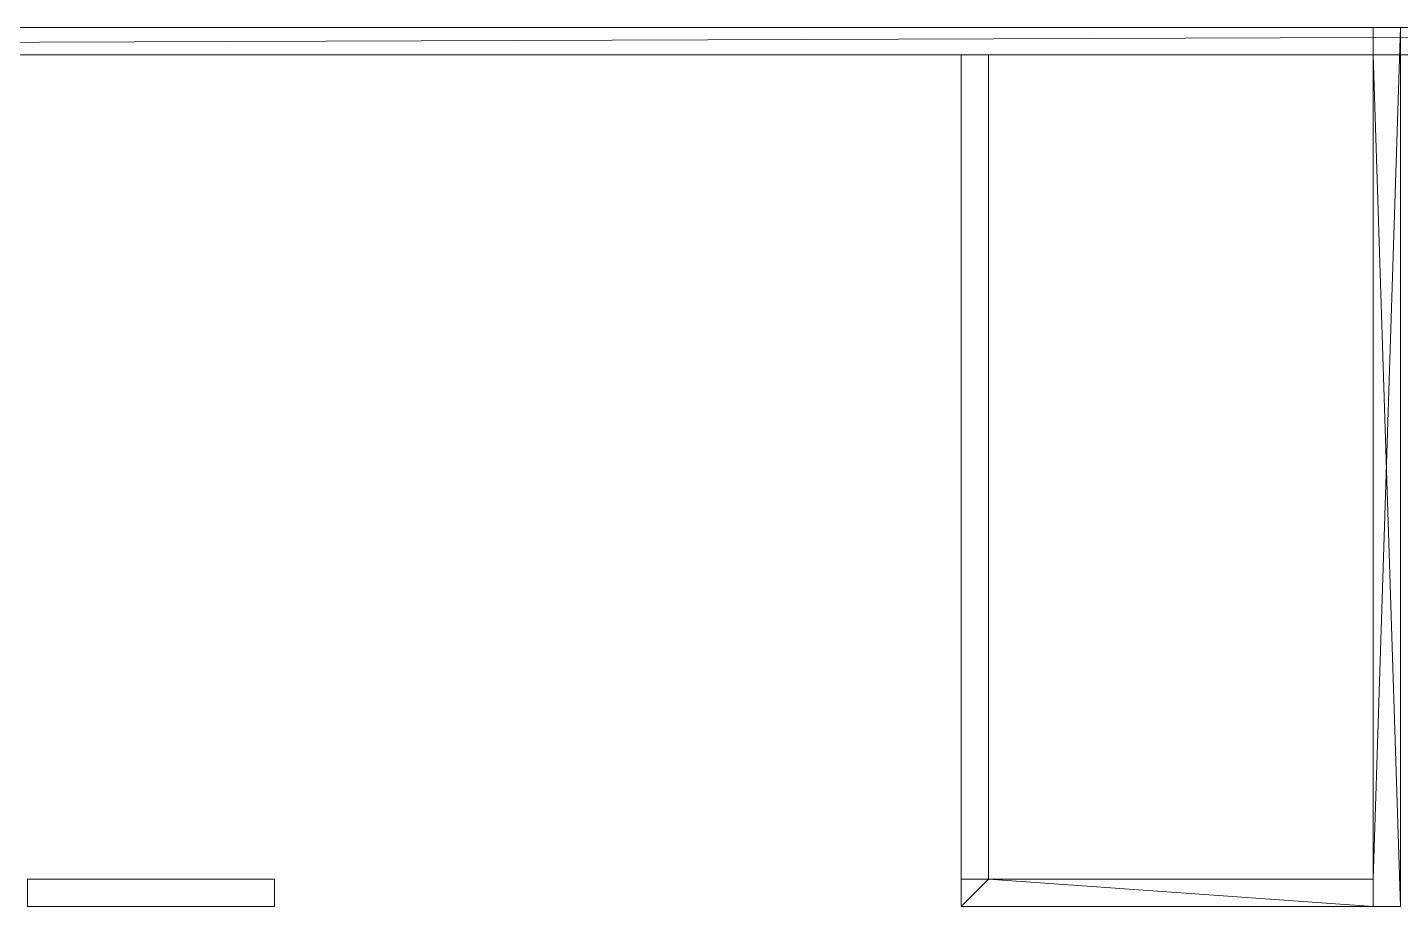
# Model space of a CAD drawing. Header units: millimetres. Extents: x -29997 to 27203, y -18342 to 4123.
# Drawn here: x -3468 to 6532, y -2277 to 4123 of the extents above; entities that cross this region are included whole.
import ezdxf

# ---------------------------------------------------------------- set-up
doc = ezdxf.new("R2010")
doc.units = ezdxf.units.MM
doc.layers.add('A-FLOR-OTLN', color=6, linetype='Continuous', lineweight=9)
doc.layers.add('A-WALL', color=2, linetype='Continuous', lineweight=9)

msp = doc.modelspace()

# ---------------------------------------------------------------- meshes
at = {"layer": 'A-FLOR-OTLN'}
mesh = msp.add_polyface(dxfattribs=at)
corners = [(27203, 4123, -300), (27203, -18342, -300), (-29997, -18342, -300), (-29997, 4123, -300)]
mesh.append_faces([[corners[k] for k in face] for face in [(3, 0, 1, 2)]])
mesh = msp.add_polyface(dxfattribs=at)
corners = [(27203, 4123), (-29997, 4123), (-29997, -18342), (27203, -18342)]
mesh.append_faces([[corners[k] for k in face] for face in [(2, 3, 0, 1)]])
mesh = msp.add_polyface(dxfattribs=at)
corners = [(6332, 3923, 3850), (6332, -2077, 3850), (3532, -2077, 3850), (3532, 3923, 3850)]
mesh.append_faces([[corners[k] for k in face] for face in [(3, 0, 1, 2)]])
mesh = msp.add_polyface(dxfattribs=at)
corners = [(6332, 3923, 4000), (3532, 3923, 4000), (3532, -2077, 4000), (6332, -2077, 4000)]
mesh.append_faces([[corners[k] for k in face] for face in [(2, 3, 0, 1)]])
mesh = msp.add_polyface(dxfattribs=at)
corners = [(3532, 3923, 3850), (3532, -2077, 3850), (3532, -2077, 4000), (3532, 3923, 4000)]
mesh.append_faces([[corners[k] for k in face] for face in [(0, 1, 2, 3)]])
mesh = msp.add_polyface(dxfattribs=at)
corners = [(6332, 3923, 3850), (3532, 3923, 3850), (3532, 3923, 4000), (6332, 3923, 4000)]
mesh.append_faces([[corners[k] for k in face] for face in [(0, 1, 2, 3)]])
mesh = msp.add_polyface(dxfattribs=at)
corners = [(6332, -2077, 3850), (6332, 3923, 3850), (6332, 3923, 4000), (6332, -2077, 4000)]
mesh.append_faces([[corners[k] for k in face] for face in [(0, 1, 2, 3)]])
mesh = msp.add_polyface(dxfattribs=at)
corners = [(3532, -2077, 3850), (6332, -2077, 3850), (6332, -2077, 4000), (3532, -2077, 4000)]
mesh.append_faces([[corners[k] for k in face] for face in [(0, 1, 2, 3)]])
at = {"layer": 'A-WALL'}
mesh = msp.add_polyface(dxfattribs=at)
corners = [(-29997, 4123), (27203, 4123), (27203, 3923), (-29797, 3923), (-29997, 3923)]
mesh.append_faces([[corners[k] for k in face] for face in [(3, 0, 1, 2)]], dxfattribs={"vtx0": -1})
mesh.append_faces([[corners[k] for k in face] for face in [(3, 4, 0)]], dxfattribs={"vtx2": -1})
mesh = msp.add_polyface(dxfattribs=at)
corners = [(27203, 4123, 800), (-29997, 4123, 800), (-29997, 3923, 800), (-29797, 3923, 800), (27203, 3923, 800)]
mesh.append_faces([[corners[k] for k in face] for face in [(3, 0, 1, 2)]], dxfattribs={"vtx0": -1})
mesh.append_faces([[corners[k] for k in face] for face in [(3, 4, 0)]], dxfattribs={"vtx2": -1})
mesh = msp.add_polyface(dxfattribs=at)
corners = [(6332, 4123), (6332, 3923), (6332, -2077), (6332, -2277), (6332, -2277, 4200), (6332, -2077, 4200), (6332, 3923, 4200), (6332, 4123, 4200)]
mesh.append_faces([[corners[k] for k in face] for face in [(5, 2, 3, 4)]], dxfattribs={"vtx0": -1})
mesh.append_faces([[corners[k] for k in face] for face in [(6, 1, 2, 5)]], dxfattribs={"vtx0": -1, "vtx2": -1})
mesh.append_faces([[corners[k] for k in face] for face in [(0, 1, 6, 7)]], dxfattribs={"vtx1": -1})
mesh = msp.add_polyface(dxfattribs=at)
corners = [(6332, -2277), (6332, -2077), (6332, 3923), (6332, 4123), (6532, 4123), (6532, -2277)]
mesh.append_faces([[corners[k] for k in face] for face in [(4, 5, 2, 3)]], dxfattribs={"vtx1": -1})
mesh.append_faces([[corners[k] for k in face] for face in [(5, 0, 1, 2)]], dxfattribs={"vtx3": -1})
mesh = msp.add_polyface(dxfattribs=at)
corners = [(6332, 4123, 4200), (6332, 3923, 4200), (6332, -2077, 4200), (6332, -2277, 4200), (6532, -2277, 4200), (6532, 4123, 4200)]
mesh.append_faces([[corners[k] for k in face] for face in [(4, 5, 2, 3)]], dxfattribs={"vtx1": -1})
mesh.append_faces([[corners[k] for k in face] for face in [(5, 0, 1, 2)]], dxfattribs={"vtx3": -1})
mesh = msp.add_polyface(dxfattribs=at)
corners = [(6332, 4123), (6332, 4123, 4200), (6532, 4123, 4200), (6532, 4123)]
mesh.append_faces([[corners[k] for k in face] for face in [(2, 3, 0, 1)]])
mesh = msp.add_polyface(dxfattribs=at)
corners = [(6532, 4123), (6532, 4123, 4200), (6532, -2277, 4200), (6532, -2277)]
mesh.append_faces([[corners[k] for k in face] for face in [(2, 3, 0, 1)]])
mesh = msp.add_polyface(dxfattribs=at)
corners = [(27203, 3923), (27203, 3923, 800), (-29797, 3923, 800), (-29997, 3923, 800), (-29997, 3923), (-29797, 3923)]
mesh.append_faces([[corners[k] for k in face] for face in [(2, 3, 4, 5), (5, 0, 1, 2)]], dxfattribs={"vtx3": -1})
mesh = msp.add_polyface(dxfattribs=at)
corners = [(3332, 3923), (3332, -2077), (3332, -2077, 4200), (3332, 3923, 4200)]
mesh.append_faces([[corners[k] for k in face] for face in [(2, 3, 0, 1)]])
mesh = msp.add_polyface(dxfattribs=at)
corners = [(3332, -2077), (3332, 3923), (3532, 3923), (3532, -2077)]
mesh.append_faces([[corners[k] for k in face] for face in [(0, 1, 2, 3)]])
mesh = msp.add_polyface(dxfattribs=at)
corners = [(3332, 3923, 4200), (3332, -2077, 4200), (3532, -2077, 4200), (3532, 3923, 4200)]
mesh.append_faces([[corners[k] for k in face] for face in [(0, 1, 2, 3)]])
mesh = msp.add_polyface(dxfattribs=at)
corners = [(3332, 3923), (3332, 3923, 4200), (3532, 3923, 4200), (3532, 3923)]
mesh.append_faces([[corners[k] for k in face] for face in [(3, 0, 1, 2)]])
mesh = msp.add_polyface(dxfattribs=at)
corners = [(3532, 3923), (3532, 3923, 4200), (3532, -2077, 4200), (3532, -2077)]
mesh.append_faces([[corners[k] for k in face] for face in [(1, 2, 3, 0)]])
mesh = msp.add_polyface(dxfattribs=at)
corners = [(-3468, -2077), (-3468, -2077, 4200), (-1668, -2077, 4200), (-1668, -2077)]
mesh.append_faces([[corners[k] for k in face] for face in [(1, 2, 3, 0)]])
mesh = msp.add_polyface(dxfattribs=at)
corners = [(-1668, -2277), (-3468, -2277), (-3468, -2077), (-1668, -2077)]
mesh.append_faces([[corners[k] for k in face] for face in [(3, 0, 1, 2)]])
mesh = msp.add_polyface(dxfattribs=at)
corners = [(-3468, -2277, 4200), (-1668, -2277, 4200), (-1668, -2077, 4200), (-3468, -2077, 4200)]
mesh.append_faces([[corners[k] for k in face] for face in [(0, 1, 2, 3)]])
mesh = msp.add_polyface(dxfattribs=at)
corners = [(-3468, -2277), (-3468, -2277, 4200), (-3468, -2077, 4200), (-3468, -2077)]
mesh.append_faces([[corners[k] for k in face] for face in [(3, 0, 1, 2)]])
mesh = msp.add_polyface(dxfattribs=at)
corners = [(-1668, -2277, 4200), (-1668, -2277), (-1668, -2077), (-1668, -2077, 4200)]
mesh.append_faces([[corners[k] for k in face] for face in [(1, 2, 3, 0)]])
mesh = msp.add_polyface(dxfattribs=at)
corners = [(3332, -2077, 4200), (3332, -2077), (3532, -2077), (3532, -2077, 4200)]
mesh.append_faces([[corners[k] for k in face] for face in [(2, 3, 0, 1)]])
mesh = msp.add_polyface(dxfattribs=at)
corners = [(6332, -2077), (3532, -2077), (3332, -2077), (3332, -2077, 4200), (3532, -2077, 4200), (6332, -2077, 4200)]
mesh.append_faces([[corners[k] for k in face] for face in [(3, 4, 1, 2)]], dxfattribs={"vtx1": -1})
mesh.append_faces([[corners[k] for k in face] for face in [(5, 0, 1, 4)]], dxfattribs={"vtx2": -1})
mesh = msp.add_polyface(dxfattribs=at)
corners = [(3332, -2077), (3532, -2077), (6332, -2077), (6332, -2277), (3332, -2277)]
mesh.append_faces([[corners[k] for k in face] for face in [(1, 4, 0)]], dxfattribs={"vtx0": -1})
mesh.append_faces([[corners[k] for k in face] for face in [(3, 4, 1, 2)]], dxfattribs={"vtx1": -1})
mesh = msp.add_polyface(dxfattribs=at)
corners = [(3332, -2077, 4200), (3332, -2077), (3332, -2277), (3332, -2277, 4200)]
mesh.append_faces([[corners[k] for k in face] for face in [(0, 1, 2, 3)]])
mesh = msp.add_polyface(dxfattribs=at)
corners = [(6332, -2077, 4200), (3532, -2077, 4200), (3332, -2077, 4200), (3332, -2277, 4200), (6332, -2277, 4200)]
mesh.append_faces([[corners[k] for k in face] for face in [(1, 4, 0)]], dxfattribs={"vtx0": -1})
mesh.append_faces([[corners[k] for k in face] for face in [(3, 4, 1, 2)]], dxfattribs={"vtx1": -1})
mesh = msp.add_polyface(dxfattribs=at)
corners = [(6332, -2077), (6332, -2077, 4200), (6332, -2277, 4200), (6332, -2277)]
mesh.append_faces([[corners[k] for k in face] for face in [(3, 0, 1, 2)]])
mesh = msp.add_polyface(dxfattribs=at)
corners = [(-3468, -2277), (-1668, -2277), (-1668, -2277, 4200), (-3468, -2277, 4200)]
mesh.append_faces([[corners[k] for k in face] for face in [(2, 3, 0, 1)]])
mesh = msp.add_polyface(dxfattribs=at)
corners = [(6332, -2277), (6332, -2277, 4200), (3332, -2277, 4200), (3332, -2277)]
mesh.append_faces([[corners[k] for k in face] for face in [(2, 3, 0, 1)]])
mesh = msp.add_polyface(dxfattribs=at)
corners = [(6332, -2277, 4200), (6332, -2277), (6532, -2277), (6532, -2277, 4200)]
mesh.append_faces([[corners[k] for k in face] for face in [(3, 0, 1, 2)]])

doc.saveas('drawing.dxf')
